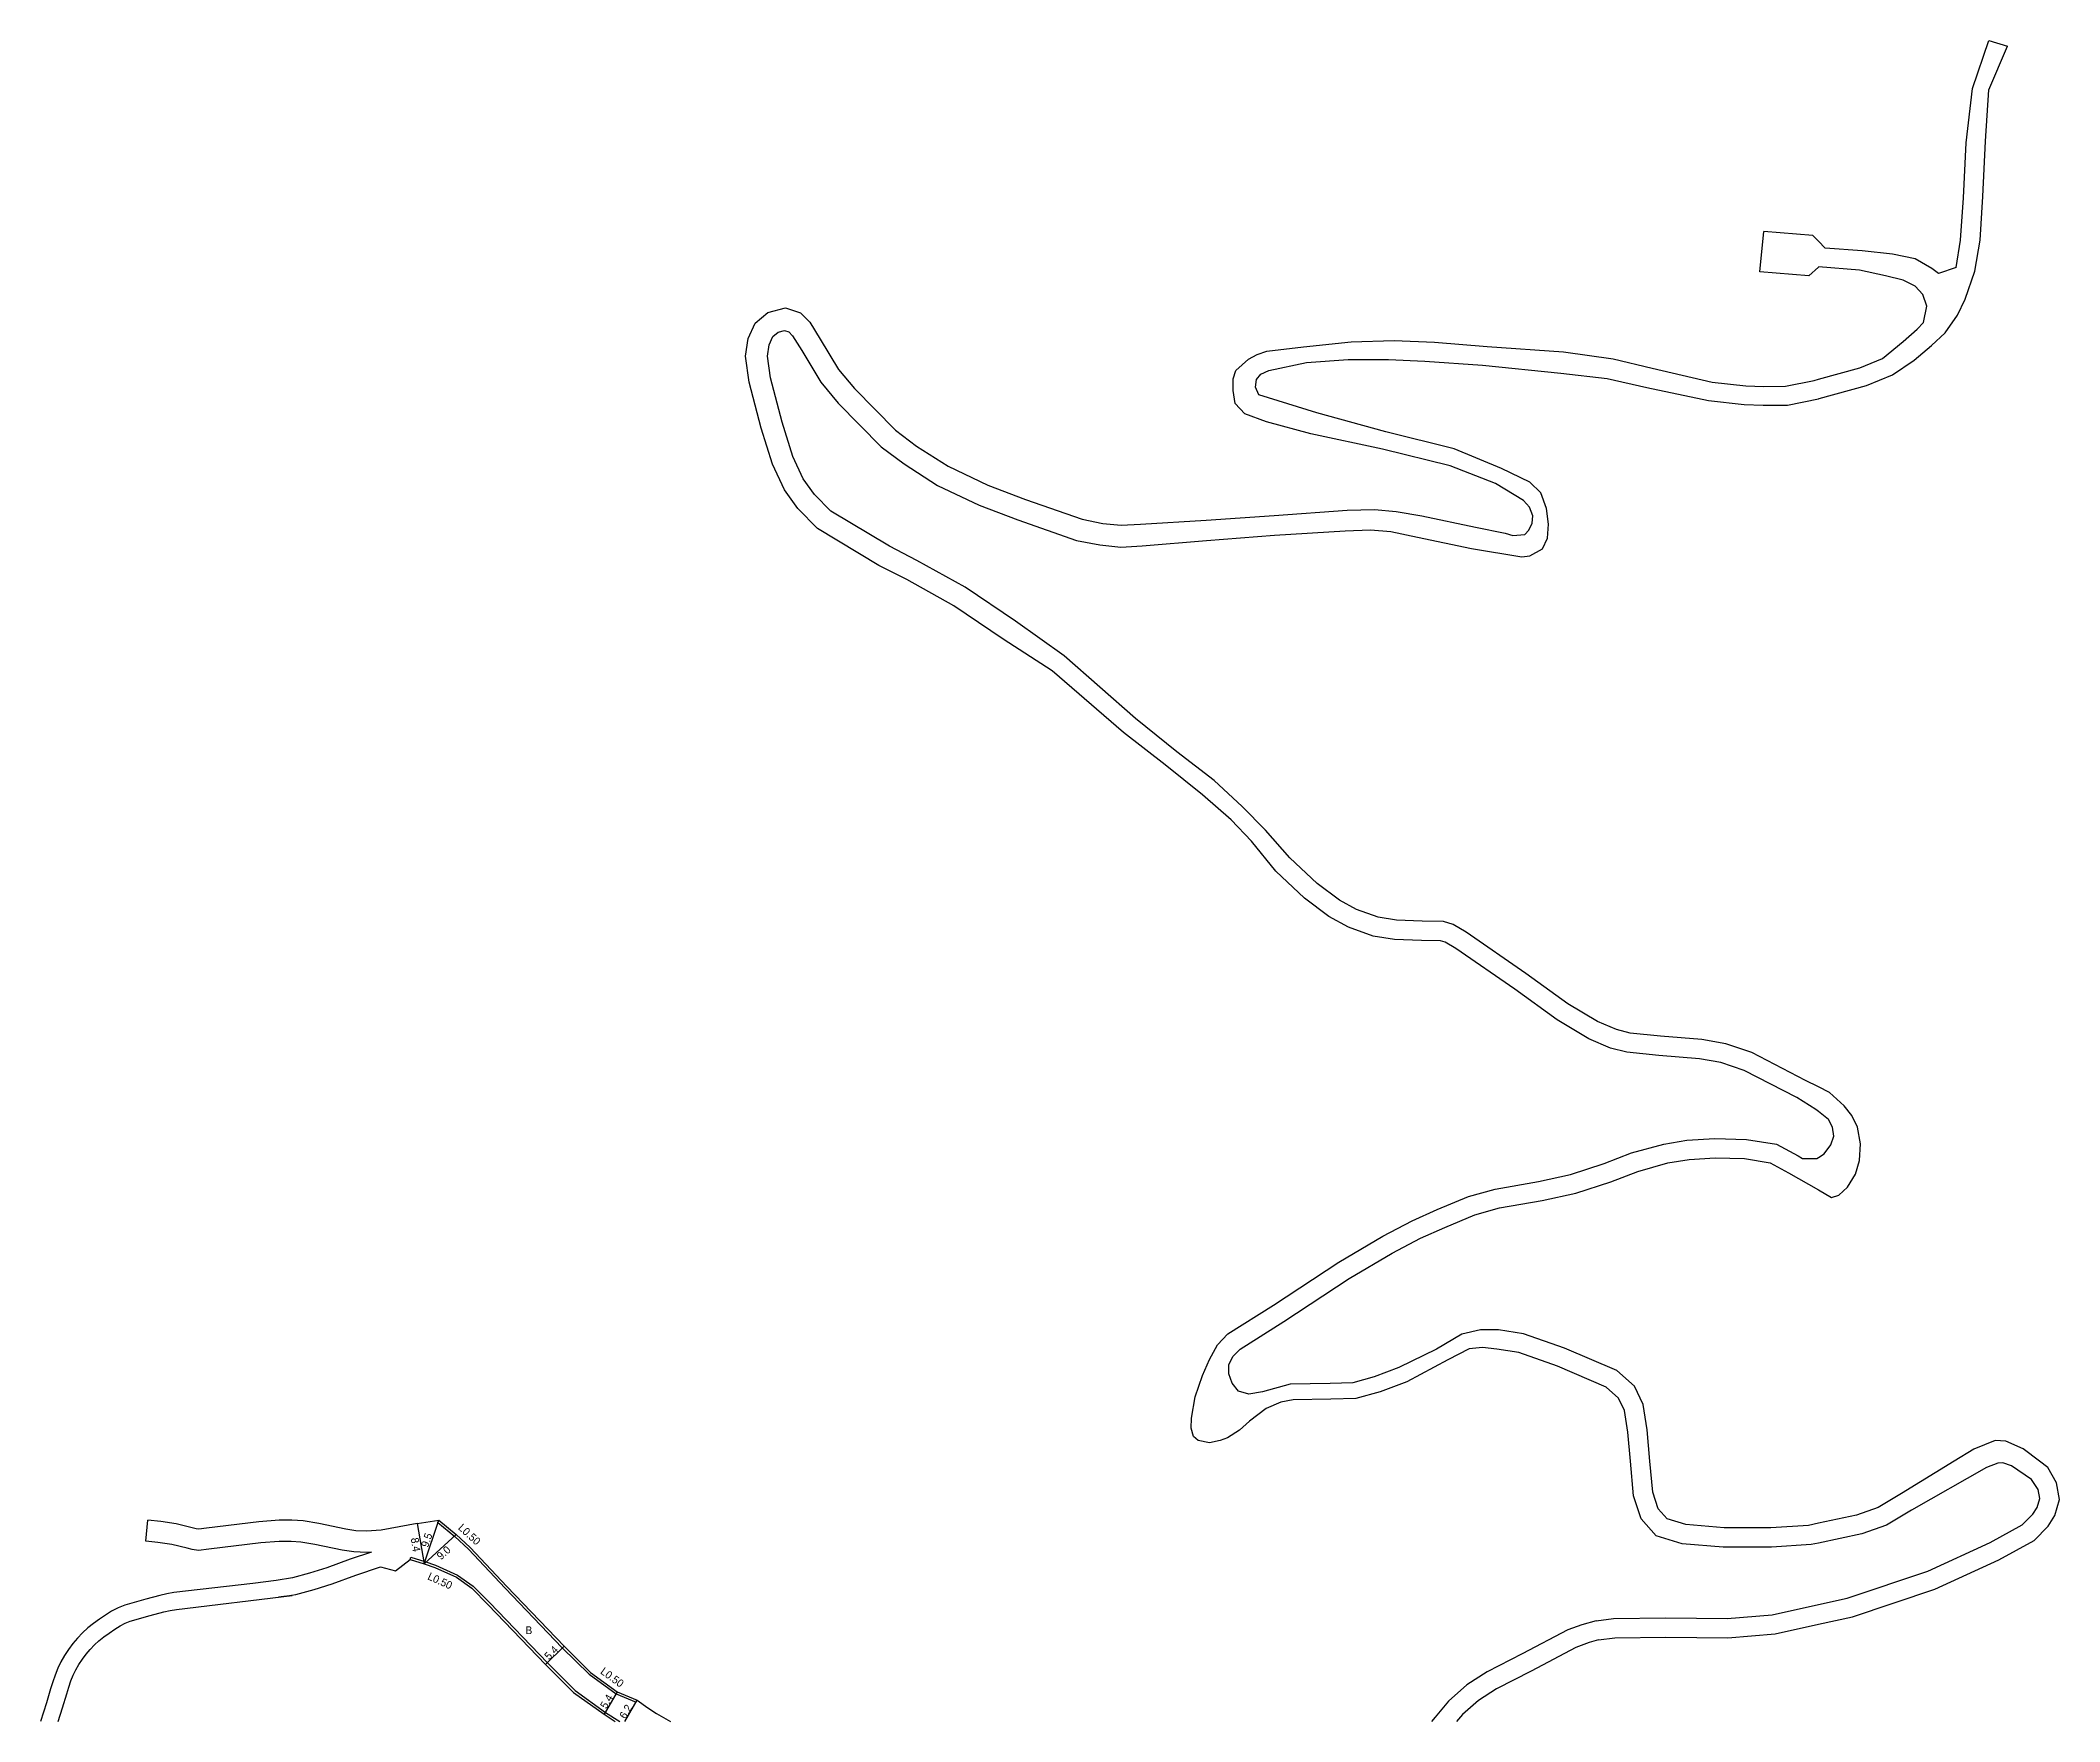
# Model space of a CAD drawing. Header units: metres. Extents: x -20000 to -16000, y -117000 to -114000.
# Drawn here: x -16650.2 to -16232.8, y -115800 to -115452.4 of the extents above; entities that cross this region are included whole.
import ezdxf

# ---------------------------------------------------------------- set-up
doc = ezdxf.new("R2010")
doc.units = ezdxf.units.M
doc.header["$LTSCALE"] = 2.5
for name, color, linetype in [('側溝・桝', 7, 'Continuous'), ('幅員', 7, 'Continuous'), ('舗装', 7, 'Continuous'), ('道路', 7, 'Continuous')]:
    doc.layers.add(name, color=color, linetype=linetype)
doc.styles.get("Standard").update_dxf_attribs({"font": ''})
doc.styles.get('Standard').set_extended_font_data('@MS PGothic')

msp = doc.modelspace()

# ---------------------------------------------------------------- texts
at = {"layer": '側溝・桝'}
for rotation, p in [(317.3483, (-16563.99, -115760.1)), (335.7329, (-16570.32, -115770.54)), (323.9442, (-16534.6, -115789.94))]:
    msp.add_text('L0.50', height=1.6, rotation=rotation, dxfattribs=at).set_placement(p)
at = {"layer": '幅員'}
for s, rotation, p in [('8.4', 279.4496, (-16573.66, -115762.11)), ('9.5', 71.2795, (-16570.08, -115764.1)), ('9.0', 42.019, (-16567.4, -115766.66)), ('5.4', 45.2499, (-16545.07, -115787.36)), ('5.4', 59.6872, (-16533.23, -115797.49)), ('6.2', 59.7114, (-16529.27, -115799.58))]:
    msp.add_text(s, height=1.6, rotation=rotation, dxfattribs=at).set_placement(p)
at = {"layer": '舗装'}
msp.add_text('B', height=1.6, dxfattribs=at).set_placement((-16549.94, -115781.91))

# ---------------------------------------------------------------- linework, layer by layer
at = {"layer": '側溝・桝'}
for points in [[(-16568.04, -115758.86), (-16567.87, -115758.35)], [(-16568.04, -115758.86), (-16564.56, -115761.7), (-16561.7, -115764.34), (-16554.14, -115772.39), (-16542.33, -115784.73), (-16536.8, -115790.2), (-16531.22, -115794.27), (-16527.07, -115796.01)], [(-16573.76, -115766.5), (-16573.62, -115766.02), (-16570.77, -115766.87), (-16568.51, -115767.66), (-16563.98, -115769.71), (-16560.74, -115772), (-16557.28, -115775.47), (-16545.42, -115787.86), (-16539.66, -115793.57), (-16533.41, -115798.08), (-16530.45, -115800)], [(-16527.07, -115796.01), (-16526.82, -115795.57)]]:
    msp.add_lwpolyline(points, dxfattribs=at)
at = {"layer": '幅員'}
for points in [[(-16572.3, -115759.06), (-16570.92, -115767.35)], [(-16570.92, -115767.35), (-16567.87, -115758.35)], [(-16570.92, -115767.35), (-16564.24, -115761.32)], [(-16541.97, -115784.38), (-16545.77, -115788.21)], [(-16530.97, -115793.83), (-16533.69, -115798.49)], [(-16529.4, -115800), (-16526.82, -115795.57)]]:
    msp.add_lwpolyline(points, dxfattribs=at)
at = {"layer": '道路'}
for points in [[(-16282.67, -115526.49), (-16282.51, -115526.46), (-16272.72, -115523.73), (-16267.33, -115521.55), (-16262.86, -115518.52), (-16259.31, -115515.48), (-16256.46, -115512.87), (-16253.9, -115509.19), (-16252.33, -115505.93), (-16250.33, -115500.12), (-16249.24, -115493.67), (-16248.64, -115484.67), (-16248.1, -115473.25), (-16247.43, -115462.61), (-16243.57, -115453.62)], [(-16254.21, -115499.33), (-16253.26, -115493.71), (-16252.68, -115484.98), (-16252.14, -115473.56), (-16250.83, -115462.34), (-16247.4, -115452.39)], [(-16247.4, -115452.39), (-16243.57, -115453.62)], [(-16294.74, -115500.24), (-16293.95, -115491.93)], [(-16282.67, -115493.92), (-16283.82, -115492.74), (-16293.95, -115491.93)], [(-16281.3, -115495.32), (-16282.67, -115493.92)], [(-16254.21, -115499.33), (-16257.86, -115500.57), (-16259.23, -115499.55), (-16262.66, -115497.56), (-16267.32, -115496.58), (-16273.62, -115495.93), (-16281.3, -115495.32)], [(-16282.67, -115499.26), (-16284.61, -115501.06), (-16294.74, -115500.24)], [(-16260.97, -115510.71), (-16260.27, -115507.32), (-16261.11, -115504.9), (-16262.66, -115503.2), (-16265.14, -115501.98), (-16268.81, -115501.04), (-16274.2, -115499.89), (-16282.62, -115499.23), (-16282.67, -115499.26)], [(-16451.17, -115576.19), (-16461.41, -115569.31), (-16471.14, -115563.87), (-16476.9, -115560.93), (-16489.6, -115553.29), (-16493.64, -115549.21), (-16496.41, -115545.31), (-16498.9, -115540.04), (-16501.19, -115532.55), (-16503.72, -115523.05), (-16504.48, -115517.65), (-16503.92, -115514.03), (-16502.46, -115510.87), (-16499.86, -115508.63), (-16496.2, -115507.69), (-16493.07, -115508.74), (-16491.19, -115510.64), (-16489.01, -115514.15), (-16485.22, -115520.43), (-16481.96, -115524.37), (-16473.47, -115533), (-16469.12, -115536.26), (-16462.58, -115540.44), (-16454.35, -115544.32), (-16446.58, -115547.31), (-16434.86, -115551.41), (-16430.56, -115552.25), (-16426.81, -115552.63), (-16422.77, -115552.39), (-16409.24, -115551.57), (-16395.15, -115550.6), (-16380.09, -115549.54), (-16374.42, -115549.36), (-16369.96, -115549.78), (-16364.66, -115550.69), (-16353.55, -115553.05), (-16347.43, -115554.28), (-16345.86, -115554.74), (-16343.32, -115554.53), (-16342.54, -115553.68), (-16341.83, -115552.19), (-16341.68, -115550.7), (-16342.38, -115548.93), (-16343.65, -115547.5), (-16349.45, -115544.01), (-16358.78, -115540.34), (-16372.8, -115536.88), (-16387.62, -115533.75), (-16396.75, -115531.27), (-16401.25, -115529.63), (-16403.22, -115527.44), (-16403.65, -115524.8), (-16403.66, -115522.37), (-16403.09, -115520.65), (-16400.45, -115518.32), (-16398.67, -115517.31), (-16396.7, -115516.66), (-16389.09, -115515.77), (-16379.26, -115514.74), (-16370.39, -115514.42), (-16362.03, -115514.8), (-16351.14, -115515.71), (-16335.39, -115516.76), (-16325.11, -115518.24), (-16317.01, -115520.14)], [(-16448.66, -115572.46), (-16459.05, -115565.47), (-16469.02, -115559.9), (-16474.71, -115557), (-16486.8, -115549.72), (-16490.19, -115546.3), (-16492.51, -115543.03), (-16494.69, -115538.41), (-16496.86, -115531.31), (-16499.31, -115522.16), (-16499.93, -115517.68), (-16499.56, -115515.35), (-16498.78, -115513.65), (-16497.71, -115512.73), (-16496.37, -115512.38), (-16495.52, -115512.66), (-16494.74, -115513.45), (-16492.84, -115516.51), (-16488.9, -115523.04), (-16485.3, -115527.38), (-16476.44, -115536.4), (-16471.68, -115539.96), (-16464.75, -115544.39), (-16456.13, -115548.46), (-16448.13, -115551.54), (-16436.04, -115555.77), (-16431.22, -115556.71), (-16426.9, -115557.15), (-16422.44, -115556.88), (-16409.19, -115555.79), (-16395.09, -115554.71), (-16380.5, -115553.77), (-16375.25, -115553.57), (-16371.08, -115553.94), (-16365.56, -115555.1), (-16354.37, -115557.48), (-16343.97, -115559.15), (-16342.34, -115558.94), (-16339.71, -115557.53), (-16338.64, -115555.34), (-16338.49, -115552.43), (-16338.9, -115549.17), (-16340.02, -115545.97), (-16342.35, -115543.76), (-16348.15, -115540.91), (-16357.98, -115536.83), (-16372.07, -115533.3), (-16386.35, -115529.43), (-16398.32, -115525.69), (-16399.02, -115524.12), (-16398.8, -115522.49), (-16397.95, -115521.43), (-16396.24, -115520.66), (-16388.52, -115518.99), (-16379.87, -115518.38), (-16371.51, -115518.34), (-16364.01, -115518.72), (-16352.11, -115519.54), (-16335.9, -115521.23), (-16326.34, -115522.33), (-16318.13, -115524.13), (-16305.39, -115526.88), (-16298.02, -115527.68), (-16294.06, -115527.84), (-16289.03, -115527.79), (-16282.67, -115526.49)], [(-16282.67, -115522.45), (-16274.13, -115520.07), (-16269.41, -115518.17), (-16265.16, -115514.65), (-16262.26, -115512.07), (-16260.97, -115510.71)], [(-16317.01, -115520.14), (-16304.62, -115523.04), (-16297.64, -115523.8), (-16293.94, -115523.95), (-16289.46, -115523.9), (-16283.51, -115522.69), (-16282.67, -115522.45)], [(-16282.67, -115668.76), (-16285.33, -115667.42), (-16296.43, -115661.66), (-16301.82, -115659.84), (-16306.74, -115658.98), (-16315.28, -115658.3), (-16321.57, -115657.63), (-16324.37, -115656.93), (-16328.32, -115655.26), (-16334.45, -115651.58), (-16343.15, -115645.29), (-16355.46, -115636.79), (-16358.18, -115635.19), (-16360.16, -115634.56), (-16364.61, -115634.52), (-16369.87, -115634.28), (-16373.7, -115633.7), (-16378.13, -115632.09), (-16381.67, -115630.15), (-16386.29, -115626.69), (-16391.93, -115621.38), (-16396.94, -115615.67), (-16401.76, -115610.78), (-16407.6, -115605.4), (-16415.28, -115599.46), (-16423.84, -115592.62), (-16438.58, -115579.65), (-16448.66, -115572.46)], [(-16282.67, -115673.84), (-16283.21, -115673.42), (-16287.14, -115670.99), (-16298.01, -115665.35), (-16302.81, -115663.73), (-16307.25, -115662.95), (-16315.65, -115662.28), (-16322.27, -115661.58), (-16325.64, -115660.73), (-16330.14, -115658.83), (-16336.65, -115654.93), (-16345.45, -115648.56), (-16357.61, -115640.16), (-16359.82, -115638.87), (-16360.8, -115638.55), (-16364.72, -115638.52), (-16370.27, -115638.26), (-16374.69, -115637.6), (-16379.78, -115635.75), (-16383.84, -115633.52), (-16388.87, -115629.76), (-16394.81, -115624.17), (-16399.89, -115617.96), (-16404.06, -115613.58), (-16409.99, -115608.35), (-16417.72, -115602.17), (-16426.32, -115595.5), (-16441.09, -115582.77), (-16451.17, -115576.19)], [(-16282.67, -115690.07), (-16279.98, -115691.6), (-16278.41, -115691.14), (-16276.68, -115689.51), (-16275.02, -115686.79), (-16274.18, -115683.99), (-16273.95, -115680.51), (-16274.6, -115677.08), (-16275.75, -115674.68), (-16277.37, -115672.68), (-16280.36, -115669.93), (-16282.67, -115668.76)], [(-16282.67, -115683.33), (-16281.49, -115682.6), (-16280.11, -115680.76), (-16279.48, -115678.92), (-16279.74, -115677.07), (-16280.55, -115675.49), (-16282.67, -115673.84)], [(-16396.85, -115735.27), (-16400.25, -115737.88), (-16402.32, -115739.77), (-16404.83, -115741.32), (-16406.35, -115741.9), (-16408.55, -115742.37), (-16410.85, -115741.91), (-16411.87, -115741.07), (-16412.34, -115739.3), (-16412.23, -115737.25), (-16411.51, -115732.85), (-16410.01, -115728.46), (-16408.51, -115725.16), (-16406.89, -115722.09), (-16404.72, -115719.85), (-16395.33, -115713.87), (-16381.8, -115704.99), (-16372.71, -115699.63), (-16366.67, -115696.43), (-16361.5, -115694.14), (-16354.98, -115691.4), (-16349.48, -115689.89), (-16340.53, -115688.3), (-16333.88, -115686.9), (-16326.92, -115684.6), (-16321.27, -115682.42), (-16314.64, -115680.59), (-16309.85, -115679.8), (-16304.07, -115679.41), (-16297.52, -115679.61), (-16291.33, -115680.62), (-16286.88, -115683.05), (-16285.98, -115683.57), (-16283.01, -115683.54), (-16282.67, -115683.33)], [(-16317.48, -115746.18), (-16318.07, -115739.67), (-16318.9, -115734.44), (-16320.7, -115730.65), (-16324.35, -115727.43), (-16335.15, -115722.8), (-16343.6, -115719.82), (-16348.8, -115719.02), (-16352.49, -115718.99), (-16356.4, -115719.92), (-16361.62, -115722.96), (-16369.38, -115726.79), (-16374.52, -115728.73), (-16378.91, -115729.93), (-16383.56, -115730.1), (-16391.83, -115730.24), (-16397.59, -115731.83), (-16400.4, -115732.29), (-16402.51, -115731.66), (-16403.87, -115730.01), (-16404.54, -115728.09), (-16404.52, -115726.17), (-16403.62, -115724.47), (-16402.17, -115722.98), (-16393.17, -115717.24), (-16379.69, -115708.38), (-16370.76, -115703.12), (-16364.92, -115700.02), (-16359.91, -115697.81), (-16353.67, -115695.19), (-16348.6, -115693.79), (-16339.76, -115692.22), (-16332.84, -115690.77), (-16325.57, -115688.37), (-16320.02, -115686.23), (-16313.78, -115684.5), (-16309.4, -115683.78), (-16303.99, -115683.41), (-16297.91, -115683.6), (-16292.65, -115684.46), (-16288.83, -115686.54), (-16282.67, -115690.07)], [(-16354.89, -115722.94), (-16359.3, -115725.2), (-16367.77, -115729.73), (-16373.28, -115731.81), (-16378.3, -115733.18), (-16383.44, -115733.36), (-16391.25, -115733.49), (-16393.76, -115733.92), (-16396.85, -115735.27)], [(-16321.5, -115746.18), (-16322.04, -115740.16), (-16322.76, -115735.64), (-16323.96, -115733.11), (-16326.52, -115730.86), (-16336.61, -115726.53), (-16344.58, -115723.71), (-16349.12, -115723.02), (-16352.09, -115722.62), (-16354.89, -115722.94)], [(-16236.97, -115746.18), (-16240.36, -115743.58), (-16243.92, -115742.01), (-16246.15, -115741.89), (-16250.51, -115743.68), (-16254.59, -115746.18)], [(-16282.67, -115763.09), (-16284.17, -115763.41), (-16292.39, -115763.96), (-16302.35, -115763.9), (-16310.86, -115763.21), (-16316.2, -115761.57), (-16319.33, -115758.06), (-16320.86, -115753.34), (-16321.5, -115746.18)], [(-16282.67, -115759), (-16284.73, -115759.44), (-16292.51, -115759.96), (-16302.17, -115759.91), (-16310.1, -115759.26), (-16313.96, -115758.07), (-16315.78, -115756.03), (-16316.91, -115752.54), (-16317.48, -115746.18)], [(-16254.59, -115746.18), (-16265.46, -115752.85), (-16270.32, -115755.71), (-16274.78, -115757.32), (-16282.67, -115759)], [(-16282.67, -115779.86), (-16275.65, -115778.3), (-16258.58, -115772.64), (-16245.38, -115766.55), (-16238.09, -115762.55), (-16235.17, -115759.58), (-16233.79, -115757.36), (-16232.8, -115754.08), (-16233.45, -115750.6), (-16235.26, -115747.49), (-16236.97, -115746.18)], [(-16282.67, -115775.77), (-16276.71, -115774.45), (-16260.05, -115768.91), (-16247.18, -115762.98), (-16240.53, -115759.33), (-16238.33, -115757.09), (-16237.47, -115755.7), (-16236.91, -115753.86), (-16237.25, -115752.01), (-16238.62, -115749.92), (-16242.75, -115747.1), (-16244.51, -115746.5), (-16245.59, -115746.54), (-16247.94, -115747.45), (-16263.39, -115756.27), (-16268.61, -115759.35), (-16273.68, -115761.17), (-16282.67, -115763.09)], [(-16628.45, -115762.69), (-16627.99, -115758.33)], [(-16572.3, -115759.06), (-16579.76, -115760.42), (-16582.83, -115760.64), (-16585.04, -115760.53), (-16587.1, -115760.24), (-16592.67, -115759.07), (-16595.87, -115758.51), (-16598.22, -115758.36), (-16600.89, -115758.38), (-16605.09, -115758.7), (-16615.91, -115760.02), (-16617.49, -115760.18), (-16618.01, -115760.12), (-16618.82, -115759.91), (-16622.17, -115759.11), (-16625.35, -115758.61), (-16627.99, -115758.33)], [(-16572.3, -115759.06), (-16567.87, -115758.35), (-16564.24, -115761.32), (-16561.35, -115763.98), (-16553.78, -115772.05), (-16541.97, -115784.38), (-16536.48, -115789.82), (-16530.97, -115793.83), (-16526.82, -115795.57), (-16524.67, -115797.15), (-16522.89, -115798.35), (-16519.99, -115800)], [(-16581.79, -115764.97), (-16582.79, -115765.04), (-16585.46, -115764.9), (-16587.85, -115764.57), (-16593.49, -115763.39), (-16596.4, -115762.88), (-16598.35, -115762.75), (-16600.86, -115762.77), (-16604.66, -115763.06), (-16615.41, -115764.37), (-16617.51, -115764.59), (-16618.82, -115764.44), (-16619.89, -115764.16), (-16623.02, -115763.41), (-16625.92, -115762.96), (-16628.45, -115762.69)], [(-16581.79, -115764.97), (-16586.19, -115766.41), (-16591.02, -115768.22), (-16594.58, -115769.32), (-16598.13, -115770.27), (-16601.51, -115770.83), (-16606.32, -115771.45), (-16622.62, -115773.33), (-16624.09, -115773.59), (-16625.56, -115773.91), (-16628.45, -115774.7), (-16632.78, -115775.91), (-16634.17, -115776.48), (-16635.5, -115777.18), (-16636.76, -115777.98), (-16638.01, -115778.82), (-16639.23, -115779.7), (-16640.4, -115780.63), (-16641.5, -115781.65), (-16642.53, -115782.74), (-16643.5, -115783.88), (-16644.4, -115785.08), (-16645.23, -115786.33), (-16645.98, -115787.63), (-16646.63, -115788.98), (-16647.19, -115790.37), (-16647.68, -115791.79), (-16648.12, -115793.22), (-16648.99, -115796.1), (-16650.22, -115800)], [(-16646.55, -115800), (-16645.64, -115797.13), (-16644.78, -115794.24), (-16644.35, -115792.88), (-16643.91, -115791.6), (-16643.42, -115790.39), (-16642.89, -115789.26), (-16642.26, -115788.18), (-16641.54, -115787.1), (-16640.76, -115786.06), (-16639.92, -115785.07), (-16639.04, -115784.14), (-16638.12, -115783.29), (-16637.12, -115782.49), (-16636.01, -115781.69), (-16634.85, -115780.91), (-16633.74, -115780.21), (-16632.68, -115779.65), (-16631.65, -115779.23), (-16627.52, -115778.07), (-16624.72, -115777.31), (-16623.42, -115777.02), (-16622.11, -115776.79), (-16598.16, -115773.93), (-16601, -115774.29), (-16597.39, -115773.69), (-16593.61, -115772.68), (-16589.89, -115771.53), (-16585.03, -115769.71), (-16579.89, -115768.03), (-16576.78, -115768.79), (-16573.76, -115766.5), (-16570.92, -115767.35)], [(-16570.92, -115767.35), (-16568.7, -115768.13), (-16564.23, -115770.14), (-16561.06, -115772.39), (-16557.64, -115775.82), (-16545.77, -115788.21), (-16539.99, -115793.95), (-16533.69, -115798.49), (-16531.37, -115800)], [(-16328.64, -115779.15), (-16325.01, -115778.66), (-16314.19, -115778.54), (-16301.55, -115778.65), (-16292.23, -115777.89), (-16282.67, -115775.77)], [(-16328.64, -115779.15), (-16331.6, -115779.96), (-16334.48, -115781.05), (-16343.87, -115786), (-16351.17, -115789.74), (-16355.37, -115792.42), (-16359.15, -115795.75), (-16361.86, -115799.06), (-16362.62, -115800)], [(-16328.1, -115783.11), (-16324.72, -115782.65), (-16314.17, -115782.54), (-16301.41, -115782.65), (-16291.63, -115781.85), (-16282.67, -115779.86)], [(-16328.1, -115783.11), (-16330.02, -115783.64), (-16332.83, -115784.7), (-16342.03, -115789.55), (-16349.18, -115793.21), (-16352.96, -115795.62), (-16356.26, -115798.54), (-16357.46, -115800)]]:
    msp.add_lwpolyline(points, dxfattribs=at)

msp.set_redraw_order([(e.dxf.handle, doc.entitydb.next_handle()) for e in msp.query("TEXT MTEXT ATTDEF DIMENSION ARC_DIMENSION")])  # texts and dimensions are drawn at this point

doc.saveas('drawing.dxf')
